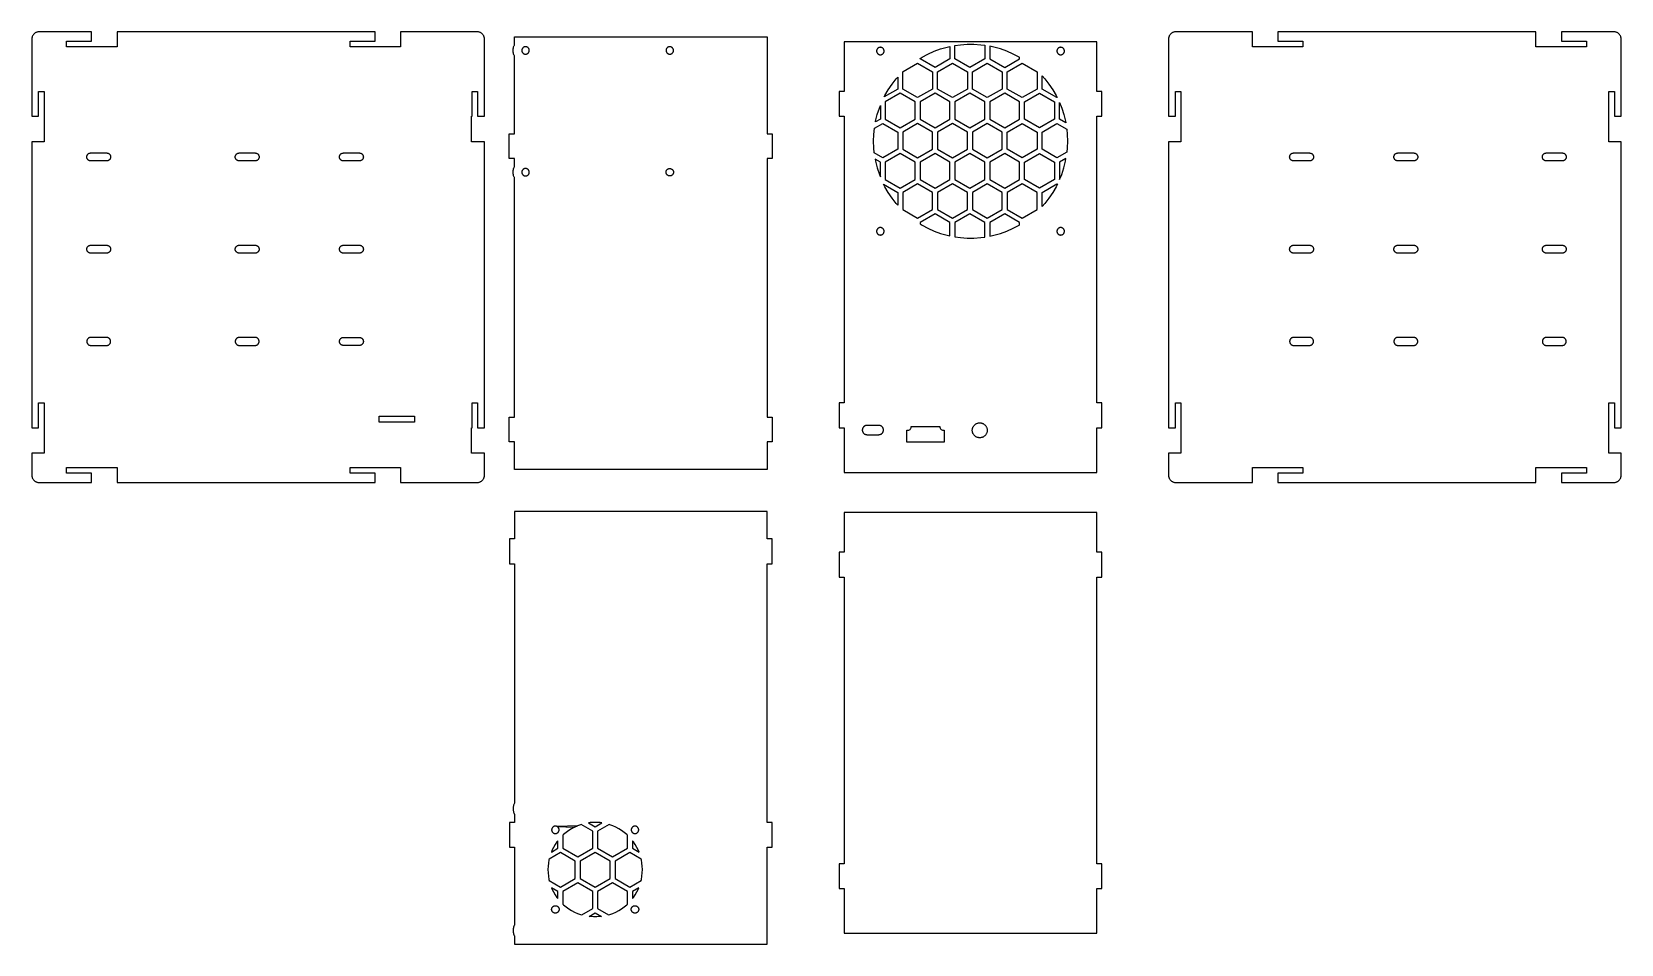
# Model space of a CAD drawing. Header units: millimetres. Extents: x -319 to 319, y -184 to 183.
import ezdxf

# ---------------------------------------------------------------- set-up
doc = ezdxf.new("R2010")
doc.units = ezdxf.units.MM
doc.layers.get('0').update_dxf_attribs({"linetype": 'CONTINUOUS'})

msp = doc.modelspace()

# ---------------------------------------------------------------- linework, layer by layer
for points in [[(-171.26, 183.5), (-171.26, 177.5), (-191.51, 177.5), (-191.51, 179.75), (-181.51, 179.75), (-181.51, 183.5), (-285.24, 183.5), (-285.24, 177.5), (-305.49, 177.5), (-305.49, 179.75), (-295.49, 179.75), (-295.49, 183.5), (-316.5, 183.5), (-316.71, 183.49), (-316.92, 183.47), (-317.12, 183.43), (-317.33, 183.38), (-317.53, 183.32), (-317.72, 183.24), (-317.91, 183.15), (-318.09, 183.04), (-318.26, 182.93), (-318.43, 182.8), (-318.58, 182.66), (-318.73, 182.51), (-318.86, 182.35), (-318.99, 182.18), (-319.1, 182), (-319.2, 181.82), (-319.28, 181.62), (-319.35, 181.43), (-319.41, 181.23), (-319.45, 181.02), (-319.48, 180.81), (-319.5, 180.6), (-319.5, 149.5), (-316.75, 149.5), (-316.75, 159.5), (-314.5, 159.5), (-314.5, 139.25), (-319.5, 139.25), (-319.5, 24.2), (-316.75, 24.2), (-316.75, 34.2), (-314.5, 34.2), (-314.5, 13.95), (-319.5, 13.95), (-319.5, 5.1), (-319.48, 4.89), (-319.45, 4.68), (-319.41, 4.47), (-319.35, 4.27), (-319.28, 4.08), (-319.2, 3.88), (-319.1, 3.7), (-318.99, 3.52), (-318.86, 3.35), (-318.73, 3.19), (-318.58, 3.04), (-318.43, 2.9), (-318.26, 2.77), (-318.09, 2.66), (-317.91, 2.55), (-317.72, 2.46), (-317.53, 2.38), (-317.33, 2.32), (-317.12, 2.27), (-316.92, 2.23), (-316.71, 2.21), (-316.5, 2.2), (-295.49, 2.2), (-295.49, 5.95), (-305.49, 5.95), (-305.49, 8.2), (-285.24, 8.2), (-285.24, 2.2), (-181.51, 2.2), (-181.51, 5.95), (-191.51, 5.95), (-191.51, 8.2), (-171.26, 8.2), (-171.26, 2.2), (-140.5, 2.2), (-140.29, 2.21), (-140.08, 2.23), (-139.88, 2.27), (-139.67, 2.32), (-139.47, 2.38), (-139.28, 2.46), (-139.09, 2.55), (-138.91, 2.66), (-138.74, 2.77), (-138.57, 2.9), (-138.42, 3.04), (-138.27, 3.19), (-138.14, 3.35), (-138.01, 3.52), (-137.9, 3.7), (-137.8, 3.88), (-137.72, 4.08), (-137.65, 4.27), (-137.59, 4.47), (-137.55, 4.68), (-137.52, 4.89), (-137.5, 5.1), (-137.5, 13.95), (-142.76, 13.95), (-142.76, 24.2), (-142.51, 24.2), (-142.51, 34.2), (-140.26, 34.2), (-140.26, 24.2), (-137.5, 24.2), (-137.5, 139.25), (-142.75, 139.25), (-142.75, 149.5), (-142.51, 149.5), (-142.51, 159.5), (-140.26, 159.5), (-140.26, 149.5), (-137.5, 149.5), (-137.5, 180.6), (-137.52, 180.81), (-137.55, 181.02), (-137.59, 181.23), (-137.65, 181.43), (-137.72, 181.62), (-137.8, 181.82), (-137.9, 182), (-138.01, 182.18), (-138.14, 182.35), (-138.27, 182.51), (-138.42, 182.66), (-138.57, 182.8), (-138.74, 182.93), (-138.91, 183.04), (-139.09, 183.15), (-139.28, 183.24), (-139.47, 183.32), (-139.67, 183.38), (-139.88, 183.43), (-140.08, 183.47), (-140.29, 183.49), (-140.5, 183.5)], [(-23.9, 132.49), (-23.9, 28.51), (-21.89, 28.51), (-21.89, 18.51), (-23.9, 18.51), (-23.9, 7.5), (-125.5, 7.5), (-125.5, 18.51), (-127.52, 18.51), (-127.52, 28.51), (-125.5, 28.51), (-125.5, 124.83), (-125.57, 124.97), (-125.7, 125.29), (-125.81, 125.62), (-125.89, 125.96), (-125.95, 126.3), (-125.99, 126.65), (-126, 127), (-125.99, 127.35), (-125.95, 127.7), (-125.89, 128.04), (-125.81, 128.38), (-125.7, 128.71), (-125.57, 129.03), (-125.5, 129.17), (-125.5, 132.49), (-127.52, 132.49), (-127.52, 142.49), (-125.5, 142.49), (-125.5, 173.83), (-125.57, 173.97), (-125.7, 174.29), (-125.81, 174.62), (-125.89, 174.96), (-125.95, 175.3), (-125.99, 175.65), (-126, 176), (-125.99, 176.35), (-125.95, 176.7), (-125.89, 177.04), (-125.81, 177.38), (-125.7, 177.71), (-125.57, 178.03), (-125.5, 178.17), (-125.5, 181.5), (-23.9, 181.5), (-23.9, 142.49), (-21.89, 142.49), (-21.89, 132.49)], [(7.1, 6.2), (108.7, 6.2), (108.7, 24.2), (110.71, 24.2), (110.71, 34.2), (108.7, 34.2), (108.7, 149.5), (110.71, 149.5), (110.71, 159.5), (108.7, 159.5), (108.7, 179.5), (7.1, 179.5), (7.1, 159.5), (5.09, 159.5), (5.09, 149.5), (7.1, 149.5), (7.1, 34.2), (5.09, 34.2), (5.09, 24.2), (7.1, 24.2)], [(181.51, 183.5), (181.51, 179.75), (191.51, 179.75), (191.51, 177.5), (171.26, 177.5), (171.26, 183.5), (140.5, 183.5), (140.29, 183.49), (140.08, 183.47), (139.88, 183.43), (139.67, 183.38), (139.47, 183.32), (139.28, 183.24), (139.09, 183.15), (138.91, 183.04), (138.74, 182.93), (138.57, 182.8), (138.42, 182.66), (138.27, 182.51), (138.14, 182.35), (138.01, 182.18), (137.9, 182), (137.8, 181.82), (137.72, 181.62), (137.65, 181.43), (137.59, 181.23), (137.55, 181.02), (137.52, 180.81), (137.5, 180.6), (137.5, 149.5), (140.26, 149.5), (140.26, 159.5), (142.51, 159.5), (142.51, 139.25), (137.5, 139.25), (137.5, 24.2), (140.26, 24.2), (140.26, 34.2), (142.51, 34.2), (142.51, 13.95), (137.5, 13.95), (137.5, 5.1), (137.52, 4.89), (137.55, 4.68), (137.59, 4.47), (137.65, 4.27), (137.72, 4.08), (137.8, 3.88), (137.9, 3.7), (138.01, 3.52), (138.14, 3.35), (138.27, 3.19), (138.42, 3.04), (138.57, 2.9), (138.74, 2.77), (138.91, 2.66), (139.09, 2.55), (139.28, 2.46), (139.47, 2.38), (139.67, 2.32), (139.88, 2.27), (140.08, 2.23), (140.29, 2.21), (140.5, 2.2), (171.26, 2.2), (171.26, 8.2), (191.49, 8.2), (191.49, 5.95), (181.51, 5.95), (181.51, 2.2), (285.24, 2.2), (285.24, 8.2), (305.49, 8.2), (305.49, 5.95), (295.49, 5.95), (295.49, 2.2), (316.5, 2.2), (316.71, 2.21), (316.92, 2.23), (317.12, 2.27), (317.33, 2.32), (317.53, 2.38), (317.72, 2.46), (317.91, 2.55), (318.09, 2.66), (318.26, 2.77), (318.43, 2.9), (318.58, 3.04), (318.73, 3.19), (318.86, 3.35), (318.99, 3.52), (319.1, 3.7), (319.2, 3.88), (319.28, 4.08), (319.35, 4.27), (319.41, 4.47), (319.45, 4.68), (319.48, 4.89), (319.5, 5.1), (319.5, 13.95), (314.5, 13.95), (314.5, 34.2), (316.75, 34.2), (316.75, 24.2), (319.5, 24.2), (319.5, 139.25), (314.5, 139.25), (314.5, 159.5), (316.75, 159.5), (316.75, 149.5), (319.5, 149.5), (319.5, 180.6), (319.48, 180.81), (319.45, 181.02), (319.41, 181.23), (319.35, 181.43), (319.28, 181.62), (319.2, 181.82), (319.1, 182), (318.99, 182.18), (318.86, 182.35), (318.73, 182.51), (318.58, 182.66), (318.43, 182.8), (318.26, 182.93), (318.09, 183.04), (317.91, 183.15), (317.72, 183.24), (317.53, 183.32), (317.33, 183.38), (317.12, 183.43), (316.92, 183.47), (316.71, 183.49), (316.5, 183.5), (295.49, 183.5), (295.49, 179.75), (305.49, 179.75), (305.49, 177.5), (285.24, 177.5), (285.24, 183.5)], [(-119.92, 174.96), (-119.85, 175.04), (-119.79, 175.12), (-119.73, 175.21), (-119.68, 175.3), (-119.63, 175.39), (-119.59, 175.49), (-119.56, 175.59), (-119.53, 175.69), (-119.51, 175.79), (-119.5, 175.9), (-119.5, 176), (-119.5, 176.1), (-119.51, 176.21), (-119.53, 176.31), (-119.56, 176.41), (-119.59, 176.51), (-119.63, 176.61), (-119.68, 176.7), (-119.73, 176.79), (-119.79, 176.88), (-119.85, 176.96), (-119.92, 177.04), (-120, 177.11), (-120.08, 177.18), (-120.16, 177.24), (-120.25, 177.3), (-120.34, 177.35), (-120.44, 177.39), (-120.54, 177.43), (-120.64, 177.46), (-120.74, 177.48), (-120.84, 177.49), (-120.95, 177.5), (-121.05, 177.5), (-121.16, 177.49), (-121.26, 177.48), (-121.36, 177.46), (-121.46, 177.43), (-121.56, 177.39), (-121.66, 177.35), (-121.75, 177.3), (-121.84, 177.24), (-121.92, 177.18), (-122, 177.11), (-122.08, 177.04), (-122.15, 176.96), (-122.21, 176.88), (-122.27, 176.79), (-122.32, 176.7), (-122.37, 176.61), (-122.41, 176.51), (-122.44, 176.41), (-122.47, 176.31), (-122.49, 176.21), (-122.5, 176.1), (-122.5, 176), (-122.5, 175.9), (-122.49, 175.79), (-122.47, 175.69), (-122.44, 175.59), (-122.41, 175.49), (-122.37, 175.39), (-122.32, 175.3), (-122.27, 175.21), (-122.21, 175.12), (-122.15, 175.04), (-122.08, 174.96), (-122, 174.89), (-121.92, 174.82), (-121.84, 174.76), (-121.75, 174.7), (-121.66, 174.65), (-121.56, 174.61), (-121.46, 174.57), (-121.36, 174.54), (-121.26, 174.52), (-121.16, 174.51), (-121.05, 174.5), (-120.95, 174.5), (-120.84, 174.51), (-120.74, 174.52), (-120.64, 174.54), (-120.54, 174.57), (-120.44, 174.61), (-120.34, 174.65), (-120.25, 174.7), (-120.16, 174.76), (-120.08, 174.82), (-120, 174.89)], [(-62.64, 174.54), (-62.54, 174.57), (-62.44, 174.61), (-62.34, 174.65), (-62.25, 174.7), (-62.16, 174.76), (-62.08, 174.82), (-62, 174.89), (-61.92, 174.96), (-61.85, 175.04), (-61.79, 175.12), (-61.73, 175.21), (-61.68, 175.3), (-61.63, 175.39), (-61.59, 175.49), (-61.56, 175.59), (-61.53, 175.69), (-61.51, 175.79), (-61.5, 175.9), (-61.5, 176), (-61.5, 176.1), (-61.51, 176.21), (-61.53, 176.31), (-61.56, 176.41), (-61.59, 176.51), (-61.63, 176.61), (-61.68, 176.7), (-61.73, 176.79), (-61.79, 176.88), (-61.85, 176.96), (-61.92, 177.04), (-62, 177.11), (-62.08, 177.18), (-62.16, 177.24), (-62.25, 177.3), (-62.34, 177.35), (-62.44, 177.39), (-62.54, 177.43), (-62.64, 177.46), (-62.74, 177.48), (-62.84, 177.49), (-62.95, 177.5), (-63.05, 177.5), (-63.16, 177.49), (-63.26, 177.48), (-63.36, 177.46), (-63.46, 177.43), (-63.56, 177.39), (-63.66, 177.35), (-63.75, 177.3), (-63.84, 177.24), (-63.92, 177.18), (-64, 177.11), (-64.08, 177.04), (-64.15, 176.96), (-64.21, 176.88), (-64.27, 176.79), (-64.32, 176.7), (-64.37, 176.61), (-64.41, 176.51), (-64.44, 176.41), (-64.47, 176.31), (-64.49, 176.21), (-64.5, 176.1), (-64.5, 176), (-64.5, 175.9), (-64.49, 175.79), (-64.47, 175.69), (-64.44, 175.59), (-64.41, 175.49), (-64.37, 175.39), (-64.32, 175.3), (-64.27, 175.21), (-64.21, 175.12), (-64.15, 175.04), (-64.08, 174.96), (-64, 174.89), (-63.92, 174.82), (-63.84, 174.76), (-63.75, 174.7), (-63.66, 174.65), (-63.56, 174.61), (-63.46, 174.57), (-63.36, 174.54), (-63.26, 174.52), (-63.16, 174.51), (-63.05, 174.5), (-62.95, 174.5), (-62.84, 174.51), (-62.74, 174.52)], [(20.38, 174.96), (20.44, 174.87), (20.5, 174.79), (20.57, 174.71), (20.65, 174.64), (20.73, 174.57), (20.81, 174.51), (20.9, 174.45), (20.99, 174.4), (21.09, 174.36), (21.19, 174.32), (21.29, 174.29), (21.39, 174.27), (21.49, 174.26), (21.6, 174.25), (21.7, 174.25), (21.81, 174.26), (21.91, 174.27), (22.01, 174.29), (22.11, 174.32), (22.21, 174.36), (22.31, 174.4), (22.4, 174.45), (22.49, 174.51), (22.57, 174.57), (22.65, 174.64), (22.73, 174.71), (22.8, 174.79), (22.86, 174.87), (22.92, 174.96), (22.97, 175.05), (23.02, 175.14), (23.06, 175.24), (23.09, 175.34), (23.12, 175.44), (23.14, 175.54), (23.15, 175.65), (23.15, 175.75), (23.15, 175.85), (23.14, 175.96), (23.12, 176.06), (23.09, 176.16), (23.06, 176.26), (23.02, 176.36), (22.97, 176.45), (22.92, 176.54), (22.86, 176.63), (22.8, 176.71), (22.73, 176.79), (22.65, 176.86), (22.57, 176.93), (22.49, 176.99), (22.4, 177.05), (22.31, 177.1), (22.21, 177.14), (22.11, 177.18), (22.01, 177.21), (21.91, 177.23), (21.81, 177.24), (21.7, 177.25), (21.6, 177.25), (21.49, 177.24), (21.39, 177.23), (21.29, 177.21), (21.19, 177.18), (21.09, 177.14), (20.99, 177.1), (20.9, 177.05), (20.81, 176.99), (20.73, 176.93), (20.65, 176.86), (20.57, 176.79), (20.5, 176.71), (20.44, 176.63), (20.38, 176.54), (20.33, 176.45), (20.28, 176.36), (20.24, 176.26), (20.21, 176.16), (20.18, 176.06), (20.16, 175.96), (20.15, 175.85), (20.15, 175.75), (20.15, 175.65), (20.16, 175.54), (20.18, 175.44), (20.21, 175.34), (20.24, 175.24), (20.28, 175.14), (20.33, 175.05)], [(48.47, 177.34), (49.65, 177.59), (49.65, 172.61), (43.65, 169.14), (37.65, 172.61), (37.65, 172.81), (38.4, 173.27), (40.8, 174.55), (43.29, 175.66), (45.85, 176.59)], [(56.54, 178.48), (59.26, 178.48), (61.98, 178.29), (63.65, 178.05), (63.65, 172.61), (57.65, 169.14), (51.65, 172.61), (51.65, 177.98), (53.82, 178.29)], [(65.65, 177.7), (65.65, 172.61), (71.65, 169.14), (77.65, 172.61), (77.65, 173.12), (77.4, 173.27), (75, 174.55), (72.51, 175.66), (69.95, 176.59), (67.33, 177.34)], [(95.64, 175.54), (95.65, 175.65), (95.65, 175.75), (95.65, 175.85), (95.64, 175.96), (95.62, 176.06), (95.59, 176.16), (95.56, 176.26), (95.52, 176.36), (95.47, 176.45), (95.42, 176.54), (95.36, 176.63), (95.3, 176.71), (95.23, 176.79), (95.15, 176.86), (95.07, 176.93), (94.99, 176.99), (94.9, 177.05), (94.81, 177.1), (94.71, 177.14), (94.61, 177.18), (94.51, 177.21), (94.41, 177.23), (94.31, 177.24), (94.2, 177.25), (94.1, 177.25), (93.99, 177.24), (93.89, 177.23), (93.79, 177.21), (93.69, 177.18), (93.59, 177.14), (93.49, 177.1), (93.4, 177.05), (93.31, 176.99), (93.23, 176.93), (93.15, 176.86), (93.07, 176.79), (93, 176.71), (92.94, 176.63), (92.88, 176.54), (92.83, 176.45), (92.78, 176.36), (92.74, 176.26), (92.71, 176.16), (92.68, 176.06), (92.66, 175.96), (92.65, 175.85), (92.65, 175.75), (92.65, 175.65), (92.66, 175.54), (92.68, 175.44), (92.71, 175.34), (92.74, 175.24), (92.78, 175.14), (92.83, 175.05), (92.88, 174.96), (92.94, 174.87), (93, 174.79), (93.07, 174.71), (93.15, 174.64), (93.23, 174.57), (93.31, 174.51), (93.4, 174.45), (93.49, 174.4), (93.59, 174.36), (93.69, 174.32), (93.79, 174.29), (93.89, 174.27), (93.99, 174.26), (94.1, 174.25), (94.2, 174.25), (94.31, 174.26), (94.41, 174.27), (94.51, 174.29), (94.61, 174.32), (94.71, 174.36), (94.81, 174.4), (94.9, 174.45), (94.99, 174.51), (95.07, 174.57), (95.15, 174.64), (95.23, 174.71), (95.3, 174.79), (95.36, 174.87), (95.42, 174.96), (95.47, 175.05), (95.52, 175.14), (95.56, 175.24), (95.59, 175.34), (95.62, 175.44)], [(30.76, 167.48), (36.65, 170.88), (42.65, 167.41), (42.65, 160.48), (36.65, 157.02), (30.65, 160.48), (30.65, 167.37)], [(50.65, 170.88), (56.65, 167.41), (56.65, 160.48), (50.65, 157.02), (44.65, 160.48), (44.65, 167.41)], [(58.65, 167.41), (64.65, 170.88), (70.65, 167.41), (70.65, 160.48), (64.65, 157.02), (58.65, 160.48)], [(78.65, 170.88), (84.65, 167.41), (84.65, 160.48), (78.65, 157.02), (72.65, 160.48), (72.65, 167.41)], [(23.25, 157.36), (23.47, 157.81), (24.83, 160.17), (26.35, 162.42), (28.02, 164.57), (28.65, 165.26), (28.65, 160.48)], [(92.33, 157.81), (92.7, 157.05), (92.65, 157.02), (86.65, 160.48), (86.65, 165.82), (87.78, 164.57), (89.45, 162.42), (90.97, 160.17)], [(20.41, 150.25), (21.25, 152.84), (21.65, 153.82), (21.65, 148.36), (19.68, 147.22), (19.75, 147.61)], [(23.65, 155.29), (23.65, 148.36), (29.65, 144.89), (35.65, 148.36), (35.65, 155.29), (29.65, 158.75)], [(43.65, 144.89), (49.65, 148.36), (49.65, 155.29), (43.65, 158.75), (37.65, 155.29), (37.65, 148.36)], [(51.65, 148.36), (57.65, 144.89), (63.65, 148.36), (63.65, 155.29), (57.65, 158.75), (51.65, 155.29)], [(65.65, 148.36), (71.65, 144.89), (77.65, 148.36), (77.65, 155.29), (71.65, 158.75), (65.65, 155.29)], [(91.65, 155.29), (91.65, 148.36), (85.65, 144.89), (79.65, 148.36), (79.65, 155.29), (85.65, 158.75)], [(94.55, 152.84), (95.39, 150.25), (96.05, 147.61), (96.17, 146.9), (93.65, 148.36), (93.65, 155.06)], [(18.99, 142.22), (19.25, 144.67), (22.65, 146.63), (28.65, 143.16), (28.65, 136.23), (22.65, 132.77), (19.21, 134.76), (18.99, 136.78), (18.9, 139.5)], [(36.65, 132.77), (42.65, 136.23), (42.65, 143.16), (36.65, 146.63), (30.65, 143.16), (30.65, 136.23)], [(50.65, 132.77), (56.65, 136.23), (56.65, 143.16), (50.65, 146.63), (44.65, 143.16), (44.65, 136.23)], [(58.65, 136.23), (64.65, 132.77), (70.65, 136.23), (70.65, 143.16), (64.65, 146.63), (58.65, 143.16)], [(84.65, 143.16), (84.65, 136.23), (78.65, 132.77), (72.65, 136.23), (72.65, 143.16), (78.65, 146.63)], [(96.58, 144.36), (96.8, 142.22), (96.9, 139.5), (96.8, 136.78), (96.62, 135.07), (92.65, 132.77), (86.65, 136.23), (86.65, 143.16), (92.65, 146.63)], [(-295.86, 134.75), (-289.34, 134.75), (-289.23, 134.74), (-289.12, 134.73), (-289.01, 134.7), (-288.91, 134.67), (-288.8, 134.63), (-288.7, 134.59), (-288.6, 134.54), (-288.51, 134.48), (-288.41, 134.41), (-288.33, 134.34), (-288.25, 134.26), (-288.17, 134.18), (-288.11, 134.09), (-288.04, 134), (-287.99, 133.9), (-287.94, 133.8), (-287.9, 133.7), (-287.86, 133.59), (-287.83, 133.48), (-287.82, 133.37), (-287.8, 133.26), (-287.8, 133.15), (-287.8, 133.04), (-287.82, 132.93), (-287.83, 132.82), (-287.86, 132.71), (-287.9, 132.6), (-287.94, 132.5), (-287.99, 132.4), (-288.04, 132.3), (-288.11, 132.21), (-288.17, 132.12), (-288.25, 132.04), (-288.33, 131.96), (-288.41, 131.89), (-288.51, 131.82), (-288.6, 131.76), (-288.7, 131.71), (-288.8, 131.67), (-288.91, 131.63), (-289.01, 131.6), (-289.12, 131.57), (-289.23, 131.56), (-289.34, 131.55), (-295.86, 131.55), (-295.97, 131.56), (-296.08, 131.57), (-296.19, 131.6), (-296.29, 131.63), (-296.4, 131.67), (-296.5, 131.71), (-296.6, 131.76), (-296.69, 131.82), (-296.79, 131.89), (-296.87, 131.96), (-296.95, 132.04), (-297.03, 132.12), (-297.09, 132.21), (-297.16, 132.3), (-297.21, 132.4), (-297.26, 132.5), (-297.3, 132.6), (-297.34, 132.71), (-297.37, 132.82), (-297.38, 132.93), (-297.4, 133.04), (-297.4, 133.15), (-297.4, 133.26), (-297.38, 133.37), (-297.37, 133.48), (-297.34, 133.59), (-297.3, 133.7), (-297.26, 133.8), (-297.21, 133.9), (-297.16, 134), (-297.09, 134.09), (-297.03, 134.18), (-296.95, 134.26), (-296.87, 134.34), (-296.79, 134.41), (-296.69, 134.48), (-296.6, 134.54), (-296.5, 134.59), (-296.4, 134.63), (-296.29, 134.67), (-296.19, 134.7), (-296.08, 134.73), (-295.97, 134.74)], [(-236.16, 134.75), (-229.64, 134.75), (-229.53, 134.74), (-229.42, 134.73), (-229.31, 134.7), (-229.21, 134.67), (-229.1, 134.63), (-229, 134.59), (-228.9, 134.54), (-228.81, 134.48), (-228.71, 134.41), (-228.63, 134.34), (-228.55, 134.26), (-228.47, 134.18), (-228.41, 134.09), (-228.34, 134), (-228.29, 133.9), (-228.24, 133.8), (-228.2, 133.7), (-228.16, 133.59), (-228.13, 133.48), (-228.12, 133.37), (-228.1, 133.26), (-228.1, 133.15), (-228.1, 133.04), (-228.12, 132.93), (-228.13, 132.82), (-228.16, 132.71), (-228.2, 132.6), (-228.24, 132.5), (-228.29, 132.4), (-228.34, 132.3), (-228.41, 132.21), (-228.47, 132.12), (-228.55, 132.04), (-228.63, 131.96), (-228.71, 131.89), (-228.81, 131.82), (-228.9, 131.76), (-229, 131.71), (-229.1, 131.67), (-229.21, 131.63), (-229.31, 131.6), (-229.42, 131.57), (-229.53, 131.56), (-229.64, 131.55), (-236.16, 131.55), (-236.27, 131.56), (-236.38, 131.57), (-236.49, 131.6), (-236.59, 131.63), (-236.7, 131.67), (-236.8, 131.71), (-236.9, 131.76), (-236.99, 131.82), (-237.09, 131.89), (-237.17, 131.96), (-237.25, 132.04), (-237.33, 132.12), (-237.39, 132.21), (-237.46, 132.3), (-237.51, 132.4), (-237.56, 132.5), (-237.6, 132.6), (-237.64, 132.71), (-237.67, 132.82), (-237.68, 132.93), (-237.7, 133.04), (-237.7, 133.15), (-237.7, 133.26), (-237.68, 133.37), (-237.67, 133.48), (-237.64, 133.59), (-237.6, 133.7), (-237.56, 133.8), (-237.51, 133.9), (-237.46, 134), (-237.39, 134.09), (-237.33, 134.18), (-237.25, 134.26), (-237.17, 134.34), (-237.09, 134.41), (-236.99, 134.48), (-236.9, 134.54), (-236.8, 134.59), (-236.7, 134.63), (-236.59, 134.67), (-236.49, 134.7), (-236.38, 134.73), (-236.27, 134.74)], [(-187.41, 134.7), (-187.31, 134.67), (-187.2, 134.63), (-187.1, 134.59), (-187, 134.54), (-186.91, 134.48), (-186.81, 134.41), (-186.73, 134.34), (-186.65, 134.26), (-186.57, 134.18), (-186.51, 134.09), (-186.44, 134), (-186.39, 133.9), (-186.34, 133.8), (-186.3, 133.7), (-186.26, 133.59), (-186.23, 133.48), (-186.22, 133.37), (-186.2, 133.26), (-186.2, 133.15), (-186.2, 133.04), (-186.22, 132.93), (-186.23, 132.82), (-186.26, 132.71), (-186.3, 132.6), (-186.34, 132.5), (-186.39, 132.4), (-186.44, 132.3), (-186.51, 132.21), (-186.57, 132.12), (-186.65, 132.04), (-186.73, 131.96), (-186.81, 131.89), (-186.91, 131.82), (-187, 131.76), (-187.1, 131.71), (-187.2, 131.67), (-187.31, 131.63), (-187.41, 131.6), (-187.52, 131.57), (-187.63, 131.56), (-187.74, 131.55), (-194.26, 131.55), (-194.37, 131.56), (-194.48, 131.57), (-194.59, 131.6), (-194.69, 131.63), (-194.8, 131.67), (-194.9, 131.71), (-195, 131.76), (-195.09, 131.82), (-195.19, 131.89), (-195.27, 131.96), (-195.35, 132.04), (-195.43, 132.12), (-195.49, 132.21), (-195.56, 132.3), (-195.61, 132.4), (-195.66, 132.5), (-195.7, 132.6), (-195.74, 132.71), (-195.77, 132.82), (-195.78, 132.93), (-195.8, 133.04), (-195.8, 133.15), (-195.8, 133.26), (-195.78, 133.37), (-195.77, 133.48), (-195.74, 133.59), (-195.7, 133.7), (-195.66, 133.8), (-195.61, 133.9), (-195.56, 134), (-195.49, 134.09), (-195.43, 134.18), (-195.35, 134.26), (-195.27, 134.34), (-195.19, 134.41), (-195.09, 134.48), (-195, 134.54), (-194.9, 134.59), (-194.8, 134.63), (-194.69, 134.67), (-194.59, 134.7), (-194.48, 134.73), (-194.37, 134.74), (-194.26, 134.75), (-187.74, 134.75), (-187.63, 134.74), (-187.52, 134.73)], [(23.65, 131.04), (23.65, 124.11), (29.65, 120.65), (35.65, 124.11), (35.65, 131.04), (29.65, 134.5)], [(43.65, 120.65), (49.65, 124.11), (49.65, 131.04), (43.65, 134.5), (37.65, 131.04), (37.65, 124.11)], [(51.65, 124.11), (57.65, 120.65), (63.65, 124.11), (63.65, 131.04), (57.65, 134.5), (51.65, 131.04)], [(65.65, 131.04), (65.65, 124.11), (71.65, 120.65), (77.65, 124.11), (77.65, 131.04), (71.65, 134.5)], [(91.65, 131.04), (91.65, 124.11), (85.65, 120.65), (79.65, 124.11), (79.65, 131.04), (85.65, 134.5)], [(187.41, 134.7), (187.52, 134.73), (187.63, 134.74), (187.74, 134.75), (194.26, 134.75), (194.37, 134.74), (194.48, 134.73), (194.59, 134.7), (194.69, 134.67), (194.8, 134.63), (194.9, 134.59), (195, 134.54), (195.09, 134.48), (195.19, 134.41), (195.27, 134.34), (195.35, 134.26), (195.43, 134.18), (195.49, 134.09), (195.56, 134), (195.61, 133.9), (195.66, 133.8), (195.7, 133.7), (195.74, 133.59), (195.77, 133.48), (195.78, 133.37), (195.8, 133.26), (195.8, 133.15), (195.8, 133.04), (195.78, 132.93), (195.77, 132.82), (195.74, 132.71), (195.7, 132.6), (195.66, 132.5), (195.61, 132.4), (195.56, 132.3), (195.49, 132.21), (195.43, 132.12), (195.35, 132.04), (195.27, 131.96), (195.19, 131.89), (195.09, 131.82), (195, 131.76), (194.9, 131.71), (194.8, 131.67), (194.69, 131.63), (194.59, 131.6), (194.48, 131.57), (194.37, 131.56), (194.26, 131.55), (187.74, 131.55), (187.63, 131.56), (187.52, 131.57), (187.41, 131.6), (187.31, 131.63), (187.2, 131.67), (187.1, 131.71), (187, 131.76), (186.91, 131.82), (186.81, 131.89), (186.73, 131.96), (186.65, 132.04), (186.57, 132.12), (186.51, 132.21), (186.44, 132.3), (186.39, 132.4), (186.34, 132.5), (186.3, 132.6), (186.26, 132.71), (186.23, 132.82), (186.22, 132.93), (186.2, 133.04), (186.2, 133.15), (186.2, 133.26), (186.22, 133.37), (186.23, 133.48), (186.26, 133.59), (186.3, 133.7), (186.34, 133.8), (186.39, 133.9), (186.44, 134), (186.51, 134.09), (186.57, 134.18), (186.65, 134.26), (186.73, 134.34), (186.81, 134.41), (186.91, 134.48), (187, 134.54), (187.1, 134.59), (187.2, 134.63), (187.31, 134.67)], [(236.16, 134.75), (236.27, 134.74), (236.38, 134.73), (236.49, 134.7), (236.59, 134.67), (236.7, 134.63), (236.8, 134.59), (236.9, 134.54), (236.99, 134.48), (237.09, 134.41), (237.17, 134.34), (237.25, 134.26), (237.33, 134.18), (237.39, 134.09), (237.46, 134), (237.51, 133.9), (237.56, 133.8), (237.6, 133.7), (237.64, 133.59), (237.67, 133.48), (237.68, 133.37), (237.7, 133.26), (237.7, 133.15), (237.7, 133.04), (237.68, 132.93), (237.67, 132.82), (237.64, 132.71), (237.6, 132.6), (237.56, 132.5), (237.51, 132.4), (237.46, 132.3), (237.39, 132.21), (237.33, 132.12), (237.25, 132.04), (237.17, 131.96), (237.09, 131.89), (236.99, 131.82), (236.9, 131.76), (236.8, 131.71), (236.7, 131.67), (236.59, 131.63), (236.49, 131.6), (236.38, 131.57), (236.27, 131.56), (236.16, 131.55), (229.64, 131.55), (229.53, 131.56), (229.42, 131.57), (229.31, 131.6), (229.21, 131.63), (229.1, 131.67), (229, 131.71), (228.9, 131.76), (228.81, 131.82), (228.71, 131.89), (228.63, 131.96), (228.55, 132.04), (228.47, 132.12), (228.41, 132.21), (228.34, 132.3), (228.29, 132.4), (228.24, 132.5), (228.2, 132.6), (228.16, 132.71), (228.13, 132.82), (228.12, 132.93), (228.1, 133.04), (228.1, 133.15), (228.1, 133.26), (228.12, 133.37), (228.13, 133.48), (228.16, 133.59), (228.2, 133.7), (228.24, 133.8), (228.29, 133.9), (228.34, 134), (228.41, 134.09), (228.47, 134.18), (228.55, 134.26), (228.63, 134.34), (228.71, 134.41), (228.81, 134.48), (228.9, 134.54), (229, 134.59), (229.1, 134.63), (229.21, 134.67), (229.31, 134.7), (229.42, 134.73), (229.53, 134.74), (229.64, 134.75)], [(289.34, 134.75), (295.86, 134.75), (295.97, 134.74), (296.08, 134.73), (296.19, 134.7), (296.29, 134.67), (296.4, 134.63), (296.5, 134.59), (296.6, 134.54), (296.69, 134.48), (296.79, 134.41), (296.87, 134.34), (296.95, 134.26), (297.03, 134.18), (297.09, 134.09), (297.16, 134), (297.21, 133.9), (297.26, 133.8), (297.3, 133.7), (297.34, 133.59), (297.37, 133.48), (297.38, 133.37), (297.4, 133.26), (297.4, 133.15), (297.4, 133.04), (297.38, 132.93), (297.37, 132.82), (297.34, 132.71), (297.3, 132.6), (297.26, 132.5), (297.21, 132.4), (297.16, 132.3), (297.09, 132.21), (297.03, 132.12), (296.95, 132.04), (296.87, 131.96), (296.79, 131.89), (296.69, 131.82), (296.6, 131.76), (296.5, 131.71), (296.4, 131.67), (296.29, 131.63), (296.19, 131.6), (296.08, 131.57), (295.97, 131.56), (295.86, 131.55), (289.34, 131.55), (289.23, 131.56), (289.12, 131.57), (289.01, 131.6), (288.91, 131.63), (288.8, 131.67), (288.7, 131.71), (288.6, 131.76), (288.51, 131.82), (288.41, 131.89), (288.33, 131.96), (288.25, 132.04), (288.17, 132.12), (288.11, 132.21), (288.04, 132.3), (287.99, 132.4), (287.94, 132.5), (287.9, 132.6), (287.86, 132.71), (287.83, 132.82), (287.82, 132.93), (287.8, 133.04), (287.8, 133.15), (287.8, 133.26), (287.82, 133.37), (287.83, 133.48), (287.86, 133.59), (287.9, 133.7), (287.94, 133.8), (287.99, 133.9), (288.04, 134), (288.11, 134.09), (288.17, 134.18), (288.25, 134.26), (288.33, 134.34), (288.41, 134.41), (288.51, 134.48), (288.6, 134.54), (288.7, 134.59), (288.8, 134.63), (288.91, 134.67), (289.01, 134.7), (289.12, 134.73), (289.23, 134.74)], [(-119.5, 126.9), (-119.5, 127), (-119.5, 127.1), (-119.51, 127.21), (-119.53, 127.31), (-119.56, 127.41), (-119.59, 127.51), (-119.63, 127.61), (-119.68, 127.7), (-119.73, 127.79), (-119.79, 127.88), (-119.85, 127.96), (-119.92, 128.04), (-120, 128.11), (-120.08, 128.18), (-120.16, 128.24), (-120.25, 128.3), (-120.34, 128.35), (-120.44, 128.39), (-120.54, 128.43), (-120.64, 128.46), (-120.74, 128.48), (-120.84, 128.49), (-120.95, 128.5), (-121.05, 128.5), (-121.16, 128.49), (-121.26, 128.48), (-121.36, 128.46), (-121.46, 128.43), (-121.56, 128.39), (-121.66, 128.35), (-121.75, 128.3), (-121.84, 128.24), (-121.92, 128.18), (-122, 128.11), (-122.08, 128.04), (-122.15, 127.96), (-122.21, 127.88), (-122.27, 127.79), (-122.32, 127.7), (-122.37, 127.61), (-122.41, 127.51), (-122.44, 127.41), (-122.47, 127.31), (-122.49, 127.21), (-122.5, 127.1), (-122.5, 127), (-122.5, 126.9), (-122.49, 126.79), (-122.47, 126.69), (-122.44, 126.59), (-122.41, 126.49), (-122.37, 126.39), (-122.32, 126.3), (-122.27, 126.21), (-122.21, 126.12), (-122.15, 126.04), (-122.08, 125.96), (-122, 125.89), (-121.92, 125.82), (-121.84, 125.76), (-121.75, 125.7), (-121.66, 125.65), (-121.56, 125.61), (-121.46, 125.57), (-121.36, 125.54), (-121.26, 125.52), (-121.16, 125.51), (-121.05, 125.5), (-120.95, 125.5), (-120.84, 125.51), (-120.74, 125.52), (-120.64, 125.54), (-120.54, 125.57), (-120.44, 125.61), (-120.34, 125.65), (-120.25, 125.7), (-120.16, 125.76), (-120.08, 125.82), (-120, 125.89), (-119.92, 125.96), (-119.85, 126.04), (-119.79, 126.12), (-119.73, 126.21), (-119.68, 126.3), (-119.63, 126.39), (-119.59, 126.49), (-119.56, 126.59), (-119.53, 126.69), (-119.51, 126.79)], [(-62.74, 128.48), (-62.64, 128.46), (-62.54, 128.43), (-62.44, 128.39), (-62.34, 128.35), (-62.25, 128.3), (-62.16, 128.24), (-62.08, 128.18), (-62, 128.11), (-61.92, 128.04), (-61.85, 127.96), (-61.79, 127.88), (-61.73, 127.79), (-61.68, 127.7), (-61.63, 127.61), (-61.59, 127.51), (-61.56, 127.41), (-61.53, 127.31), (-61.51, 127.21), (-61.5, 127.1), (-61.5, 127), (-61.5, 126.9), (-61.51, 126.79), (-61.53, 126.69), (-61.56, 126.59), (-61.59, 126.49), (-61.63, 126.39), (-61.68, 126.3), (-61.73, 126.21), (-61.79, 126.12), (-61.85, 126.04), (-61.92, 125.96), (-62, 125.89), (-62.08, 125.82), (-62.16, 125.76), (-62.25, 125.7), (-62.34, 125.65), (-62.44, 125.61), (-62.54, 125.57), (-62.64, 125.54), (-62.74, 125.52), (-62.84, 125.51), (-62.95, 125.5), (-63.05, 125.5), (-63.16, 125.51), (-63.26, 125.52), (-63.36, 125.54), (-63.46, 125.57), (-63.56, 125.61), (-63.66, 125.65), (-63.75, 125.7), (-63.84, 125.76), (-63.92, 125.82), (-64, 125.89), (-64.08, 125.96), (-64.15, 126.04), (-64.21, 126.12), (-64.27, 126.21), (-64.32, 126.3), (-64.37, 126.39), (-64.41, 126.49), (-64.44, 126.59), (-64.47, 126.69), (-64.49, 126.79), (-64.5, 126.9), (-64.5, 127), (-64.5, 127.1), (-64.49, 127.21), (-64.47, 127.31), (-64.44, 127.41), (-64.41, 127.51), (-64.37, 127.61), (-64.32, 127.7), (-64.27, 127.79), (-64.21, 127.88), (-64.15, 127.96), (-64.08, 128.04), (-64, 128.11), (-63.92, 128.18), (-63.84, 128.24), (-63.75, 128.3), (-63.66, 128.35), (-63.56, 128.39), (-63.46, 128.43), (-63.36, 128.46), (-63.26, 128.48), (-63.16, 128.49), (-63.05, 128.5), (-62.95, 128.5), (-62.84, 128.49)], [(19.75, 131.39), (20.41, 128.75), (21.25, 126.16), (21.65, 125.18), (21.65, 131.04), (19.61, 132.22)], [(95.39, 128.75), (96.05, 131.39), (96.25, 132.54), (93.65, 131.04), (93.65, 124.11), (93.71, 124.08), (94.55, 126.16)], [(28.65, 118.91), (28.65, 113.74), (28.02, 114.43), (26.35, 116.58), (24.83, 118.83), (23.47, 121.19), (22.98, 122.19)], [(36.65, 108.52), (42.65, 111.99), (42.65, 118.91), (36.65, 122.38), (30.65, 118.91), (30.65, 111.99)], [(50.65, 108.52), (56.65, 111.99), (56.65, 118.91), (50.65, 122.38), (44.65, 118.91), (44.65, 111.99)], [(58.65, 118.91), (58.65, 111.99), (64.65, 108.52), (70.65, 111.99), (70.65, 118.91), (64.65, 122.38)], [(72.65, 118.91), (72.65, 111.99), (78.65, 108.52), (84.65, 111.99), (84.65, 118.91), (78.65, 122.38)], [(92.65, 122.38), (92.86, 122.26), (92.33, 121.19), (90.97, 118.83), (89.45, 116.58), (87.78, 114.43), (86.65, 113.18), (86.65, 118.91)], [(48.47, 101.66), (49.65, 101.41), (49.65, 106.79), (43.65, 110.25), (37.65, 106.79), (37.65, 106.19), (38.4, 105.72), (40.8, 104.45), (43.29, 103.34), (45.85, 102.41)], [(51.65, 101.02), (53.82, 100.71), (56.54, 100.52), (59.26, 100.52), (61.98, 100.71), (63.65, 100.95), (63.65, 106.79), (57.65, 110.25), (51.65, 106.79)], [(67.33, 101.66), (69.95, 102.41), (72.51, 103.34), (75, 104.45), (77.4, 105.72), (77.65, 105.88), (77.65, 106.79), (71.65, 110.25), (65.65, 106.79), (65.65, 101.3)], [(22.11, 101.82), (22.21, 101.86), (22.31, 101.9), (22.4, 101.95), (22.49, 102.01), (22.57, 102.07), (22.65, 102.14), (22.73, 102.21), (22.8, 102.29), (22.86, 102.37), (22.92, 102.46), (22.97, 102.55), (23.02, 102.64), (23.06, 102.74), (23.09, 102.84), (23.12, 102.94), (23.14, 103.04), (23.15, 103.15), (23.15, 103.25), (23.15, 103.35), (23.14, 103.46), (23.12, 103.56), (23.09, 103.66), (23.06, 103.76), (23.02, 103.86), (22.97, 103.95), (22.92, 104.04), (22.86, 104.13), (22.8, 104.21), (22.73, 104.29), (22.65, 104.36), (22.57, 104.43), (22.49, 104.49), (22.4, 104.55), (22.31, 104.6), (22.21, 104.64), (22.11, 104.68), (22.01, 104.71), (21.91, 104.73), (21.81, 104.74), (21.7, 104.75), (21.6, 104.75), (21.49, 104.74), (21.39, 104.73), (21.29, 104.71), (21.19, 104.68), (21.09, 104.64), (20.99, 104.6), (20.9, 104.55), (20.81, 104.49), (20.73, 104.43), (20.65, 104.36), (20.57, 104.29), (20.5, 104.21), (20.44, 104.13), (20.38, 104.04), (20.33, 103.95), (20.28, 103.86), (20.24, 103.76), (20.21, 103.66), (20.18, 103.56), (20.16, 103.46), (20.15, 103.35), (20.15, 103.25), (20.15, 103.15), (20.16, 103.04), (20.18, 102.94), (20.21, 102.84), (20.24, 102.74), (20.28, 102.64), (20.33, 102.55), (20.38, 102.46), (20.44, 102.37), (20.5, 102.29), (20.57, 102.21), (20.65, 102.14), (20.73, 102.07), (20.81, 102.01), (20.9, 101.95), (20.99, 101.9), (21.09, 101.86), (21.19, 101.82), (21.29, 101.79), (21.39, 101.77), (21.49, 101.76), (21.6, 101.75), (21.7, 101.75), (21.81, 101.76), (21.91, 101.77), (22.01, 101.79)], [(95.64, 103.04), (95.65, 103.15), (95.65, 103.25), (95.65, 103.35), (95.64, 103.46), (95.62, 103.56), (95.59, 103.66), (95.56, 103.76), (95.52, 103.86), (95.47, 103.95), (95.42, 104.04), (95.36, 104.13), (95.3, 104.21), (95.23, 104.29), (95.15, 104.36), (95.07, 104.43), (94.99, 104.49), (94.9, 104.55), (94.81, 104.6), (94.71, 104.64), (94.61, 104.68), (94.51, 104.71), (94.41, 104.73), (94.31, 104.74), (94.2, 104.75), (94.1, 104.75), (93.99, 104.74), (93.89, 104.73), (93.79, 104.71), (93.69, 104.68), (93.59, 104.64), (93.49, 104.6), (93.4, 104.55), (93.31, 104.49), (93.23, 104.43), (93.15, 104.36), (93.07, 104.29), (93, 104.21), (92.94, 104.13), (92.88, 104.04), (92.83, 103.95), (92.78, 103.86), (92.74, 103.76), (92.71, 103.66), (92.68, 103.56), (92.66, 103.46), (92.65, 103.35), (92.65, 103.25), (92.65, 103.15), (92.66, 103.04), (92.68, 102.94), (92.71, 102.84), (92.74, 102.74), (92.78, 102.64), (92.83, 102.55), (92.88, 102.46), (92.94, 102.37), (93, 102.29), (93.07, 102.21), (93.15, 102.14), (93.23, 102.07), (93.31, 102.01), (93.4, 101.95), (93.49, 101.9), (93.59, 101.86), (93.69, 101.82), (93.79, 101.79), (93.89, 101.77), (93.99, 101.76), (94.1, 101.75), (94.2, 101.75), (94.31, 101.76), (94.41, 101.77), (94.51, 101.79), (94.61, 101.82), (94.71, 101.86), (94.81, 101.9), (94.9, 101.95), (94.99, 102.01), (95.07, 102.07), (95.15, 102.14), (95.23, 102.21), (95.3, 102.29), (95.36, 102.37), (95.42, 102.46), (95.47, 102.55), (95.52, 102.64), (95.56, 102.74), (95.59, 102.84), (95.62, 102.94)], [(-297.4, 96.05), (-297.4, 96.16), (-297.38, 96.27), (-297.37, 96.38), (-297.34, 96.49), (-297.3, 96.6), (-297.26, 96.7), (-297.21, 96.8), (-297.16, 96.9), (-297.09, 96.99), (-297.03, 97.08), (-296.95, 97.16), (-296.87, 97.24), (-296.79, 97.31), (-296.69, 97.38), (-296.6, 97.44), (-296.5, 97.49), (-296.4, 97.53), (-296.29, 97.57), (-296.19, 97.6), (-296.08, 97.63), (-295.97, 97.64), (-295.86, 97.65), (-289.34, 97.65), (-289.23, 97.64), (-289.12, 97.63), (-289.01, 97.6), (-288.91, 97.57), (-288.8, 97.53), (-288.7, 97.49), (-288.6, 97.44), (-288.51, 97.38), (-288.41, 97.31), (-288.33, 97.24), (-288.25, 97.16), (-288.17, 97.08), (-288.11, 96.99), (-288.04, 96.9), (-287.99, 96.8), (-287.94, 96.7), (-287.9, 96.6), (-287.86, 96.49), (-287.83, 96.38), (-287.82, 96.27), (-287.8, 96.16), (-287.8, 96.05), (-287.8, 95.94), (-287.82, 95.83), (-287.83, 95.72), (-287.86, 95.61), (-287.9, 95.5), (-287.94, 95.4), (-287.99, 95.3), (-288.04, 95.2), (-288.11, 95.11), (-288.17, 95.02), (-288.25, 94.94), (-288.33, 94.86), (-288.41, 94.79), (-288.51, 94.72), (-288.6, 94.66), (-288.7, 94.61), (-288.8, 94.57), (-288.91, 94.53), (-289.01, 94.5), (-289.12, 94.47), (-289.23, 94.46), (-289.34, 94.45), (-295.86, 94.45), (-295.97, 94.46), (-296.08, 94.47), (-296.19, 94.5), (-296.29, 94.53), (-296.4, 94.57), (-296.5, 94.61), (-296.6, 94.66), (-296.69, 94.72), (-296.79, 94.79), (-296.87, 94.86), (-296.95, 94.94), (-297.03, 95.02), (-297.09, 95.11), (-297.16, 95.2), (-297.21, 95.3), (-297.26, 95.4), (-297.3, 95.5), (-297.34, 95.61), (-297.37, 95.72), (-297.38, 95.83), (-297.4, 95.94)], [(-237.7, 96.05), (-237.7, 96.16), (-237.68, 96.27), (-237.67, 96.38), (-237.64, 96.49), (-237.6, 96.6), (-237.56, 96.7), (-237.51, 96.8), (-237.46, 96.9), (-237.39, 96.99), (-237.33, 97.08), (-237.25, 97.16), (-237.17, 97.24), (-237.09, 97.31), (-236.99, 97.38), (-236.9, 97.44), (-236.8, 97.49), (-236.7, 97.53), (-236.59, 97.57), (-236.49, 97.6), (-236.38, 97.63), (-236.27, 97.64), (-236.16, 97.65), (-229.64, 97.65), (-229.53, 97.64), (-229.42, 97.63), (-229.31, 97.6), (-229.21, 97.57), (-229.1, 97.53), (-229, 97.49), (-228.9, 97.44), (-228.81, 97.38), (-228.71, 97.31), (-228.63, 97.24), (-228.55, 97.16), (-228.47, 97.08), (-228.41, 96.99), (-228.34, 96.9), (-228.29, 96.8), (-228.24, 96.7), (-228.2, 96.6), (-228.16, 96.49), (-228.13, 96.38), (-228.12, 96.27), (-228.1, 96.16), (-228.1, 96.05), (-228.1, 95.94), (-228.12, 95.83), (-228.13, 95.72), (-228.16, 95.61), (-228.2, 95.5), (-228.24, 95.4), (-228.29, 95.3), (-228.34, 95.2), (-228.41, 95.11), (-228.47, 95.02), (-228.55, 94.94), (-228.63, 94.86), (-228.71, 94.79), (-228.81, 94.72), (-228.9, 94.66), (-229, 94.61), (-229.1, 94.57), (-229.21, 94.53), (-229.31, 94.5), (-229.42, 94.47), (-229.53, 94.46), (-229.64, 94.45), (-236.16, 94.45), (-236.27, 94.46), (-236.38, 94.47), (-236.49, 94.5), (-236.59, 94.53), (-236.7, 94.57), (-236.8, 94.61), (-236.9, 94.66), (-236.99, 94.72), (-237.09, 94.79), (-237.17, 94.86), (-237.25, 94.94), (-237.33, 95.02), (-237.39, 95.11), (-237.46, 95.2), (-237.51, 95.3), (-237.56, 95.4), (-237.6, 95.5), (-237.64, 95.61), (-237.67, 95.72), (-237.68, 95.83), (-237.7, 95.94)], [(-186.2, 96.16), (-186.2, 96.05), (-186.2, 95.94), (-186.22, 95.83), (-186.23, 95.72), (-186.26, 95.61), (-186.3, 95.5), (-186.34, 95.4), (-186.39, 95.3), (-186.44, 95.2), (-186.51, 95.11), (-186.57, 95.02), (-186.65, 94.94), (-186.73, 94.86), (-186.81, 94.79), (-186.91, 94.72), (-187, 94.66), (-187.1, 94.61), (-187.2, 94.57), (-187.31, 94.53), (-187.41, 94.5), (-187.52, 94.47), (-187.63, 94.46), (-187.74, 94.45), (-194.26, 94.45), (-194.37, 94.46), (-194.48, 94.47), (-194.59, 94.5), (-194.69, 94.53), (-194.8, 94.57), (-194.9, 94.61), (-195, 94.66), (-195.09, 94.72), (-195.19, 94.79), (-195.27, 94.86), (-195.35, 94.94), (-195.43, 95.02), (-195.49, 95.11), (-195.56, 95.2), (-195.61, 95.3), (-195.66, 95.4), (-195.7, 95.5), (-195.74, 95.61), (-195.77, 95.72), (-195.78, 95.83), (-195.8, 95.94), (-195.8, 96.05), (-195.8, 96.16), (-195.78, 96.27), (-195.77, 96.38), (-195.74, 96.49), (-195.7, 96.6), (-195.66, 96.7), (-195.61, 96.8), (-195.56, 96.9), (-195.49, 96.99), (-195.43, 97.08), (-195.35, 97.16), (-195.27, 97.24), (-195.19, 97.31), (-195.09, 97.38), (-195, 97.44), (-194.9, 97.49), (-194.8, 97.53), (-194.69, 97.57), (-194.59, 97.6), (-194.48, 97.63), (-194.37, 97.64), (-194.26, 97.65), (-187.74, 97.65), (-187.63, 97.64), (-187.52, 97.63), (-187.41, 97.6), (-187.31, 97.57), (-187.2, 97.53), (-187.1, 97.49), (-187, 97.44), (-186.91, 97.38), (-186.81, 97.31), (-186.73, 97.24), (-186.65, 97.16), (-186.57, 97.08), (-186.51, 96.99), (-186.44, 96.9), (-186.39, 96.8), (-186.34, 96.7), (-186.3, 96.6), (-186.26, 96.49), (-186.23, 96.38), (-186.22, 96.27)], [(186.2, 96.05), (186.2, 96.16), (186.22, 96.27), (186.23, 96.38), (186.26, 96.49), (186.3, 96.6), (186.34, 96.7), (186.39, 96.8), (186.44, 96.9), (186.51, 96.99), (186.57, 97.08), (186.65, 97.16), (186.73, 97.24), (186.81, 97.31), (186.91, 97.38), (187, 97.44), (187.1, 97.49), (187.2, 97.53), (187.31, 97.57), (187.41, 97.6), (187.52, 97.63), (187.63, 97.64), (187.74, 97.65), (194.26, 97.65), (194.37, 97.64), (194.48, 97.63), (194.59, 97.6), (194.69, 97.57), (194.8, 97.53), (194.9, 97.49), (195, 97.44), (195.09, 97.38), (195.19, 97.31), (195.27, 97.24), (195.35, 97.16), (195.43, 97.08), (195.49, 96.99), (195.56, 96.9), (195.61, 96.8), (195.66, 96.7), (195.7, 96.6), (195.74, 96.49), (195.77, 96.38), (195.78, 96.27), (195.8, 96.16), (195.8, 96.05), (195.8, 95.94), (195.78, 95.83), (195.77, 95.72), (195.74, 95.61), (195.7, 95.5), (195.66, 95.4), (195.61, 95.3), (195.56, 95.2), (195.49, 95.11), (195.43, 95.02), (195.35, 94.94), (195.27, 94.86), (195.19, 94.79), (195.09, 94.72), (195, 94.66), (194.9, 94.61), (194.8, 94.57), (194.69, 94.53), (194.59, 94.5), (194.48, 94.47), (194.37, 94.46), (194.26, 94.45), (187.74, 94.45), (187.63, 94.46), (187.52, 94.47), (187.41, 94.5), (187.31, 94.53), (187.2, 94.57), (187.1, 94.61), (187, 94.66), (186.91, 94.72), (186.81, 94.79), (186.73, 94.86), (186.65, 94.94), (186.57, 95.02), (186.51, 95.11), (186.44, 95.2), (186.39, 95.3), (186.34, 95.4), (186.3, 95.5), (186.26, 95.61), (186.23, 95.72), (186.22, 95.83), (186.2, 95.94)], [(237.7, 96.16), (237.7, 96.05), (237.7, 95.94), (237.68, 95.83), (237.67, 95.72), (237.64, 95.61), (237.6, 95.5), (237.56, 95.4), (237.51, 95.3), (237.46, 95.2), (237.39, 95.11), (237.33, 95.02), (237.25, 94.94), (237.17, 94.86), (237.09, 94.79), (236.99, 94.72), (236.9, 94.66), (236.8, 94.61), (236.7, 94.57), (236.59, 94.53), (236.49, 94.5), (236.38, 94.47), (236.27, 94.46), (236.16, 94.45), (229.64, 94.45), (229.53, 94.46), (229.42, 94.47), (229.31, 94.5), (229.21, 94.53), (229.1, 94.57), (229, 94.61), (228.9, 94.66), (228.81, 94.72), (228.71, 94.79), (228.63, 94.86), (228.55, 94.94), (228.47, 95.02), (228.41, 95.11), (228.34, 95.2), (228.29, 95.3), (228.24, 95.4), (228.2, 95.5), (228.16, 95.61), (228.13, 95.72), (228.12, 95.83), (228.1, 95.94), (228.1, 96.05), (228.1, 96.16), (228.12, 96.27), (228.13, 96.38), (228.16, 96.49), (228.2, 96.6), (228.24, 96.7), (228.29, 96.8), (228.34, 96.9), (228.41, 96.99), (228.47, 97.08), (228.55, 97.16), (228.63, 97.24), (228.71, 97.31), (228.81, 97.38), (228.9, 97.44), (229, 97.49), (229.1, 97.53), (229.21, 97.57), (229.31, 97.6), (229.42, 97.63), (229.53, 97.64), (229.64, 97.65), (236.16, 97.65), (236.27, 97.64), (236.38, 97.63), (236.49, 97.6), (236.59, 97.57), (236.7, 97.53), (236.8, 97.49), (236.9, 97.44), (236.99, 97.38), (237.09, 97.31), (237.17, 97.24), (237.25, 97.16), (237.33, 97.08), (237.39, 96.99), (237.46, 96.9), (237.51, 96.8), (237.56, 96.7), (237.6, 96.6), (237.64, 96.49), (237.67, 96.38), (237.68, 96.27)], [(287.8, 96.05), (287.8, 96.16), (287.82, 96.27), (287.83, 96.38), (287.86, 96.49), (287.9, 96.6), (287.94, 96.7), (287.99, 96.8), (288.04, 96.9), (288.11, 96.99), (288.17, 97.08), (288.25, 97.16), (288.33, 97.24), (288.41, 97.31), (288.51, 97.38), (288.6, 97.44), (288.7, 97.49), (288.8, 97.53), (288.91, 97.57), (289.01, 97.6), (289.12, 97.63), (289.23, 97.64), (289.34, 97.65), (295.86, 97.65), (295.97, 97.64), (296.08, 97.63), (296.19, 97.6), (296.29, 97.57), (296.4, 97.53), (296.5, 97.49), (296.6, 97.44), (296.69, 97.38), (296.79, 97.31), (296.87, 97.24), (296.95, 97.16), (297.03, 97.08), (297.09, 96.99), (297.16, 96.9), (297.21, 96.8), (297.26, 96.7), (297.3, 96.6), (297.34, 96.49), (297.37, 96.38), (297.38, 96.27), (297.4, 96.16), (297.4, 96.05), (297.4, 95.94), (297.38, 95.83), (297.37, 95.72), (297.34, 95.61), (297.3, 95.5), (297.26, 95.4), (297.21, 95.3), (297.16, 95.2), (297.09, 95.11), (297.03, 95.02), (296.95, 94.94), (296.87, 94.86), (296.79, 94.79), (296.69, 94.72), (296.6, 94.66), (296.5, 94.61), (296.4, 94.57), (296.29, 94.53), (296.19, 94.5), (296.08, 94.47), (295.97, 94.46), (295.86, 94.45), (289.34, 94.45), (289.23, 94.46), (289.12, 94.47), (289.01, 94.5), (288.91, 94.53), (288.8, 94.57), (288.7, 94.61), (288.6, 94.66), (288.51, 94.72), (288.41, 94.79), (288.33, 94.86), (288.25, 94.94), (288.17, 95.02), (288.11, 95.11), (288.04, 95.2), (287.99, 95.3), (287.94, 95.4), (287.9, 95.5), (287.86, 95.61), (287.83, 95.72), (287.82, 95.83), (287.8, 95.94)], [(-295.97, 57.36), (-295.86, 57.35), (-289.34, 57.35), (-289.23, 57.36), (-289.12, 57.37), (-289.01, 57.4), (-288.91, 57.43), (-288.8, 57.47), (-288.7, 57.51), (-288.6, 57.56), (-288.51, 57.62), (-288.41, 57.69), (-288.33, 57.76), (-288.25, 57.84), (-288.17, 57.92), (-288.11, 58.01), (-288.04, 58.1), (-287.99, 58.2), (-287.94, 58.3), (-287.9, 58.4), (-287.86, 58.51), (-287.83, 58.62), (-287.82, 58.73), (-287.8, 58.84), (-287.8, 58.95), (-287.8, 59.06), (-287.82, 59.17), (-287.83, 59.28), (-287.86, 59.39), (-287.9, 59.5), (-287.94, 59.6), (-287.99, 59.7), (-288.04, 59.8), (-288.11, 59.89), (-288.17, 59.98), (-288.25, 60.06), (-288.33, 60.14), (-288.41, 60.21), (-288.51, 60.28), (-288.6, 60.34), (-288.7, 60.39), (-288.8, 60.43), (-288.91, 60.47), (-289.01, 60.5), (-289.12, 60.53), (-289.23, 60.54), (-289.34, 60.55), (-295.86, 60.55), (-295.97, 60.54), (-296.08, 60.53), (-296.19, 60.5), (-296.29, 60.47), (-296.4, 60.43), (-296.5, 60.39), (-296.6, 60.34), (-296.69, 60.28), (-296.79, 60.21), (-296.87, 60.14), (-296.95, 60.06), (-297.03, 59.98), (-297.09, 59.89), (-297.16, 59.8), (-297.21, 59.7), (-297.26, 59.6), (-297.3, 59.5), (-297.34, 59.39), (-297.37, 59.28), (-297.38, 59.17), (-297.4, 59.06), (-297.4, 58.95), (-297.4, 58.84), (-297.38, 58.73), (-297.37, 58.62), (-297.34, 58.51), (-297.3, 58.4), (-297.26, 58.3), (-297.21, 58.2), (-297.16, 58.1), (-297.09, 58.01), (-297.03, 57.92), (-296.95, 57.84), (-296.87, 57.76), (-296.79, 57.69), (-296.69, 57.62), (-296.6, 57.56), (-296.5, 57.51), (-296.4, 57.47), (-296.29, 57.43), (-296.19, 57.4), (-296.08, 57.37)], [(-236.16, 57.35), (-229.64, 57.35), (-229.53, 57.36), (-229.42, 57.37), (-229.31, 57.4), (-229.21, 57.43), (-229.1, 57.47), (-229, 57.51), (-228.9, 57.56), (-228.81, 57.62), (-228.71, 57.69), (-228.63, 57.76), (-228.55, 57.84), (-228.47, 57.92), (-228.41, 58.01), (-228.34, 58.1), (-228.29, 58.2), (-228.24, 58.3), (-228.2, 58.4), (-228.16, 58.51), (-228.13, 58.62), (-228.12, 58.73), (-228.1, 58.84), (-228.1, 58.95), (-228.1, 59.06), (-228.12, 59.17), (-228.13, 59.28), (-228.16, 59.39), (-228.2, 59.5), (-228.24, 59.6), (-228.29, 59.7), (-228.34, 59.8), (-228.41, 59.89), (-228.47, 59.98), (-228.55, 60.06), (-228.63, 60.14), (-228.71, 60.21), (-228.81, 60.28), (-228.9, 60.34), (-229, 60.39), (-229.1, 60.43), (-229.21, 60.47), (-229.31, 60.5), (-229.42, 60.53), (-229.53, 60.54), (-229.64, 60.55), (-236.16, 60.55), (-236.27, 60.54), (-236.38, 60.53), (-236.49, 60.5), (-236.59, 60.47), (-236.7, 60.43), (-236.8, 60.39), (-236.9, 60.34), (-236.99, 60.28), (-237.09, 60.21), (-237.17, 60.14), (-237.25, 60.06), (-237.33, 59.98), (-237.39, 59.89), (-237.46, 59.8), (-237.51, 59.7), (-237.56, 59.6), (-237.6, 59.5), (-237.64, 59.39), (-237.67, 59.28), (-237.68, 59.17), (-237.7, 59.06), (-237.7, 58.95), (-237.7, 58.84), (-237.68, 58.73), (-237.67, 58.62), (-237.64, 58.51), (-237.6, 58.4), (-237.56, 58.3), (-237.51, 58.2), (-237.46, 58.1), (-237.39, 58.01), (-237.33, 57.92), (-237.25, 57.84), (-237.17, 57.76), (-237.09, 57.69), (-236.99, 57.62), (-236.9, 57.56), (-236.8, 57.51), (-236.7, 57.47), (-236.59, 57.43), (-236.49, 57.4), (-236.38, 57.37), (-236.27, 57.36)], [(-186.2, 59.06), (-186.2, 58.95), (-186.2, 58.84), (-186.22, 58.73), (-186.23, 58.62), (-186.26, 58.51), (-186.3, 58.4), (-186.34, 58.3), (-186.39, 58.2), (-186.44, 58.1), (-186.51, 58.01), (-186.57, 57.92), (-186.65, 57.84), (-186.73, 57.76), (-186.81, 57.69), (-186.91, 57.62), (-187, 57.56), (-187.1, 57.51), (-187.2, 57.47), (-187.31, 57.43), (-187.41, 57.4), (-187.52, 57.37), (-187.63, 57.36), (-187.74, 57.35), (-194.26, 57.35), (-194.37, 57.36), (-194.48, 57.37), (-194.59, 57.4), (-194.69, 57.43), (-194.8, 57.47), (-194.9, 57.51), (-195, 57.56), (-195.09, 57.62), (-195.19, 57.69), (-195.27, 57.76), (-195.35, 57.84), (-195.43, 57.92), (-195.49, 58.01), (-195.56, 58.1), (-195.61, 58.2), (-195.66, 58.3), (-195.7, 58.4), (-195.74, 58.51), (-195.77, 58.62), (-195.78, 58.73), (-195.8, 58.84), (-195.8, 58.95), (-195.8, 59.06), (-195.78, 59.17), (-195.77, 59.28), (-195.74, 59.39), (-195.7, 59.5), (-195.66, 59.6), (-195.61, 59.7), (-195.56, 59.8), (-195.49, 59.89), (-195.43, 59.98), (-195.35, 60.06), (-195.27, 60.14), (-195.19, 60.21), (-195.09, 60.28), (-195, 60.34), (-194.9, 60.39), (-194.8, 60.43), (-194.69, 60.47), (-194.59, 60.5), (-194.48, 60.53), (-194.37, 60.54), (-194.26, 60.55), (-187.74, 60.55), (-187.63, 60.54), (-187.52, 60.53), (-187.41, 60.5), (-187.31, 60.47), (-187.2, 60.43), (-187.1, 60.39), (-187, 60.34), (-186.91, 60.28), (-186.81, 60.21), (-186.73, 60.14), (-186.65, 60.06), (-186.57, 59.98), (-186.51, 59.89), (-186.44, 59.8), (-186.39, 59.7), (-186.34, 59.6), (-186.3, 59.5), (-186.26, 59.39), (-186.23, 59.28), (-186.22, 59.17)], [(187.41, 57.4), (187.52, 57.37), (187.63, 57.36), (187.74, 57.35), (194.26, 57.35), (194.37, 57.36), (194.48, 57.37), (194.59, 57.4), (194.69, 57.43), (194.8, 57.47), (194.9, 57.51), (195, 57.56), (195.09, 57.62), (195.19, 57.69), (195.27, 57.76), (195.35, 57.84), (195.43, 57.92), (195.49, 58.01), (195.56, 58.1), (195.61, 58.2), (195.66, 58.3), (195.7, 58.4), (195.74, 58.51), (195.77, 58.62), (195.78, 58.73), (195.8, 58.84), (195.8, 58.95), (195.8, 59.06), (195.78, 59.17), (195.77, 59.28), (195.74, 59.39), (195.7, 59.5), (195.66, 59.6), (195.61, 59.7), (195.56, 59.8), (195.49, 59.89), (195.43, 59.98), (195.35, 60.06), (195.27, 60.14), (195.19, 60.21), (195.09, 60.28), (195, 60.34), (194.9, 60.39), (194.8, 60.43), (194.69, 60.47), (194.59, 60.5), (194.48, 60.53), (194.37, 60.54), (194.26, 60.55), (187.74, 60.55), (187.63, 60.54), (187.52, 60.53), (187.41, 60.5), (187.31, 60.47), (187.2, 60.43), (187.1, 60.39), (187, 60.34), (186.91, 60.28), (186.81, 60.21), (186.73, 60.14), (186.65, 60.06), (186.57, 59.98), (186.51, 59.89), (186.44, 59.8), (186.39, 59.7), (186.34, 59.6), (186.3, 59.5), (186.26, 59.39), (186.23, 59.28), (186.22, 59.17), (186.2, 59.06), (186.2, 58.95), (186.2, 58.84), (186.22, 58.73), (186.23, 58.62), (186.26, 58.51), (186.3, 58.4), (186.34, 58.3), (186.39, 58.2), (186.44, 58.1), (186.51, 58.01), (186.57, 57.92), (186.65, 57.84), (186.73, 57.76), (186.81, 57.69), (186.91, 57.62), (187, 57.56), (187.1, 57.51), (187.2, 57.47), (187.31, 57.43)], [(236.16, 57.35), (236.27, 57.36), (236.38, 57.37), (236.49, 57.4), (236.59, 57.43), (236.7, 57.47), (236.8, 57.51), (236.9, 57.56), (236.99, 57.62), (237.09, 57.69), (237.17, 57.76), (237.25, 57.84), (237.33, 57.92), (237.39, 58.01), (237.46, 58.1), (237.51, 58.2), (237.56, 58.3), (237.6, 58.4), (237.64, 58.51), (237.67, 58.62), (237.68, 58.73), (237.7, 58.84), (237.7, 58.95), (237.7, 59.06), (237.68, 59.17), (237.67, 59.28), (237.64, 59.39), (237.6, 59.5), (237.56, 59.6), (237.51, 59.7), (237.46, 59.8), (237.39, 59.89), (237.33, 59.98), (237.25, 60.06), (237.17, 60.14), (237.09, 60.21), (236.99, 60.28), (236.9, 60.34), (236.8, 60.39), (236.7, 60.43), (236.59, 60.47), (236.49, 60.5), (236.38, 60.53), (236.27, 60.54), (236.16, 60.55), (229.64, 60.55), (229.53, 60.54), (229.42, 60.53), (229.31, 60.5), (229.21, 60.47), (229.1, 60.43), (229, 60.39), (228.9, 60.34), (228.81, 60.28), (228.71, 60.21), (228.63, 60.14), (228.55, 60.06), (228.47, 59.98), (228.41, 59.89), (228.34, 59.8), (228.29, 59.7), (228.24, 59.6), (228.2, 59.5), (228.16, 59.39), (228.13, 59.28), (228.12, 59.17), (228.1, 59.06), (228.1, 58.95), (228.1, 58.84), (228.12, 58.73), (228.13, 58.62), (228.16, 58.51), (228.2, 58.4), (228.24, 58.3), (228.29, 58.2), (228.34, 58.1), (228.41, 58.01), (228.47, 57.92), (228.55, 57.84), (228.63, 57.76), (228.71, 57.69), (228.81, 57.62), (228.9, 57.56), (229, 57.51), (229.1, 57.47), (229.21, 57.43), (229.31, 57.4), (229.42, 57.37), (229.53, 57.36), (229.64, 57.35)], [(289.23, 57.36), (289.34, 57.35), (295.86, 57.35), (295.97, 57.36), (296.08, 57.37), (296.19, 57.4), (296.29, 57.43), (296.4, 57.47), (296.5, 57.51), (296.6, 57.56), (296.69, 57.62), (296.79, 57.69), (296.87, 57.76), (296.95, 57.84), (297.03, 57.92), (297.09, 58.01), (297.16, 58.1), (297.21, 58.2), (297.26, 58.3), (297.3, 58.4), (297.34, 58.51), (297.37, 58.62), (297.38, 58.73), (297.4, 58.84), (297.4, 58.95), (297.4, 59.06), (297.38, 59.17), (297.37, 59.28), (297.34, 59.39), (297.3, 59.5), (297.26, 59.6), (297.21, 59.7), (297.16, 59.8), (297.09, 59.89), (297.03, 59.98), (296.95, 60.06), (296.87, 60.14), (296.79, 60.21), (296.69, 60.28), (296.6, 60.34), (296.5, 60.39), (296.4, 60.43), (296.29, 60.47), (296.19, 60.5), (296.08, 60.53), (295.97, 60.54), (295.86, 60.55), (289.34, 60.55), (289.23, 60.54), (289.12, 60.53), (289.01, 60.5), (288.91, 60.47), (288.8, 60.43), (288.7, 60.39), (288.6, 60.34), (288.51, 60.28), (288.41, 60.21), (288.33, 60.14), (288.25, 60.06), (288.17, 59.98), (288.11, 59.89), (288.04, 59.8), (287.99, 59.7), (287.94, 59.6), (287.9, 59.5), (287.86, 59.39), (287.83, 59.28), (287.82, 59.17), (287.8, 59.06), (287.8, 58.95), (287.8, 58.84), (287.82, 58.73), (287.83, 58.62), (287.86, 58.51), (287.9, 58.4), (287.94, 58.3), (287.99, 58.2), (288.04, 58.1), (288.11, 58.01), (288.17, 57.92), (288.25, 57.84), (288.33, 57.76), (288.41, 57.69), (288.51, 57.62), (288.6, 57.56), (288.7, 57.51), (288.8, 57.47), (288.91, 57.43), (289.01, 57.4), (289.12, 57.37)], [(-165.7, 28.95), (-165.7, 26.45), (-179.9, 26.45), (-179.9, 28.95)], [(58.86, 24.42), (58.95, 24.61), (59.06, 24.79), (59.17, 24.96), (59.3, 25.13), (59.44, 25.28), (59.59, 25.43), (59.75, 25.56), (59.92, 25.69), (60.1, 25.8), (60.28, 25.9), (60.48, 25.98), (60.67, 26.05), (60.87, 26.11), (61.08, 26.15), (61.29, 26.18), (61.5, 26.2), (61.7, 26.2), (61.91, 26.18), (62.12, 26.15), (62.33, 26.11), (62.53, 26.05), (62.72, 25.98), (62.92, 25.9), (63.1, 25.8), (63.28, 25.69), (63.45, 25.56), (63.61, 25.43), (63.76, 25.28), (63.9, 25.13), (64.03, 24.96), (64.14, 24.79), (64.25, 24.61), (64.34, 24.42), (64.42, 24.23), (64.48, 24.03), (64.53, 23.82), (64.57, 23.62), (64.59, 23.41), (64.6, 23.2), (64.59, 22.99), (64.57, 22.78), (64.53, 22.58), (64.48, 22.37), (64.42, 22.17), (64.34, 21.98), (64.25, 21.79), (64.14, 21.61), (64.03, 21.44), (63.9, 21.27), (63.76, 21.12), (63.61, 20.97), (63.45, 20.84), (63.28, 20.71), (63.1, 20.6), (62.92, 20.5), (62.72, 20.42), (62.53, 20.35), (62.33, 20.29), (62.12, 20.25), (61.91, 20.22), (61.7, 20.2), (61.5, 20.2), (61.29, 20.22), (61.08, 20.25), (60.87, 20.29), (60.67, 20.35), (60.48, 20.42), (60.28, 20.5), (60.1, 20.6), (59.92, 20.71), (59.75, 20.84), (59.59, 20.97), (59.44, 21.12), (59.3, 21.27), (59.17, 21.44), (59.06, 21.61), (58.95, 21.79), (58.86, 21.98), (58.78, 22.17), (58.72, 22.37), (58.67, 22.58), (58.63, 22.78), (58.61, 22.99), (58.6, 23.2), (58.61, 23.41), (58.63, 23.62), (58.67, 23.82), (58.72, 24.03), (58.78, 24.23)], [(21.22, 21.46), (21.35, 21.48), (21.48, 21.51), (21.6, 21.54), (21.73, 21.59), (21.85, 21.64), (21.96, 21.7), (22.07, 21.77), (22.18, 21.85), (22.28, 21.93), (22.37, 22.02), (22.46, 22.12), (22.54, 22.22), (22.62, 22.33), (22.68, 22.44), (22.74, 22.56), (22.79, 22.68), (22.83, 22.81), (22.86, 22.94), (22.88, 23.06), (22.9, 23.19), (22.9, 23.32), (22.9, 23.46), (22.88, 23.59), (22.86, 23.71), (22.83, 23.84), (22.79, 23.97), (22.74, 24.09), (22.68, 24.21), (22.62, 24.32), (22.54, 24.43), (22.46, 24.53), (22.37, 24.63), (22.28, 24.72), (22.18, 24.8), (22.07, 24.88), (21.96, 24.95), (21.85, 25.01), (21.73, 25.06), (21.6, 25.11), (21.48, 25.14), (21.35, 25.17), (21.22, 25.19), (21.09, 25.2), (16.21, 25.2), (16.08, 25.19), (15.95, 25.17), (15.82, 25.14), (15.7, 25.11), (15.57, 25.06), (15.45, 25.01), (15.34, 24.95), (15.23, 24.88), (15.12, 24.8), (15.02, 24.72), (14.93, 24.63), (14.84, 24.53), (14.76, 24.43), (14.68, 24.32), (14.62, 24.21), (14.56, 24.09), (14.51, 23.97), (14.47, 23.84), (14.44, 23.71), (14.42, 23.59), (14.4, 23.46), (14.4, 23.32), (14.4, 23.19), (14.42, 23.06), (14.44, 22.94), (14.47, 22.81), (14.51, 22.68), (14.56, 22.56), (14.62, 22.44), (14.68, 22.33), (14.76, 22.22), (14.84, 22.12), (14.93, 22.02), (15.02, 21.93), (15.12, 21.85), (15.23, 21.77), (15.34, 21.7), (15.45, 21.64), (15.57, 21.59), (15.7, 21.54), (15.82, 21.51), (15.95, 21.48), (16.08, 21.46), (16.21, 21.45), (21.09, 21.45)], [(47.35, 23.23), (47.35, 18.45), (32.35, 18.45), (32.35, 23.23), (32.44, 23.21), (32.76, 23.21), (33.06, 23.27), (33.35, 23.4), (33.6, 23.59), (33.81, 23.82), (33.97, 24.09), (34.01, 24.2), (34.1, 24.2), (34.1, 24.7), (45.6, 24.7), (45.6, 24.2), (45.69, 24.2), (45.73, 24.09), (45.89, 23.82), (46.1, 23.59), (46.35, 23.4), (46.64, 23.27), (46.94, 23.21), (47.26, 23.21)], [(-127.48, -144.49), (-125.5, -144.49), (-125.5, -175.83), (-125.57, -175.97), (-125.7, -176.29), (-125.81, -176.62), (-125.89, -176.96), (-125.95, -177.3), (-125.99, -177.65), (-126, -178), (-125.99, -178.35), (-125.95, -178.7), (-125.89, -179.04), (-125.81, -179.38), (-125.7, -179.71), (-125.57, -180.03), (-125.5, -180.17), (-125.5, -183.5), (-23.9, -183.5), (-23.9, -144.49), (-21.89, -144.49), (-21.89, -134.49), (-23.9, -134.49), (-23.9, -30.51), (-21.89, -30.51), (-21.89, -20.51), (-23.9, -20.51), (-23.9, -9.5), (-125.5, -9.5), (-125.5, -20.51), (-127.48, -20.51), (-127.48, -30.51), (-125.5, -30.51), (-125.5, -126.83), (-125.57, -126.97), (-125.7, -127.29), (-125.81, -127.62), (-125.89, -127.96), (-125.95, -128.3), (-125.99, -128.65), (-126, -129), (-125.99, -129.35), (-125.95, -129.7), (-125.89, -130.04), (-125.81, -130.38), (-125.7, -130.71), (-125.57, -131.03), (-125.5, -131.17), (-125.5, -134.49), (-127.48, -134.49)], [(5.09, -25.8), (5.09, -35.8), (7.1, -35.8), (7.1, -151.1), (5.09, -151.1), (5.09, -161.1), (7.1, -161.1), (7.1, -179.1), (108.7, -179.1), (108.7, -161.1), (110.71, -161.1), (110.71, -151.1), (108.7, -151.1), (108.7, -35.8), (110.71, -35.8), (110.71, -25.8), (108.7, -25.8), (108.7, -9.8), (7.1, -9.8), (7.1, -25.8)], [(-107.51, -137.71), (-107.5, -137.6), (-107.5, -137.5), (-107.5, -137.4), (-107.51, -137.29), (-107.53, -137.19), (-107.56, -137.09), (-107.59, -136.99), (-107.63, -136.89), (-107.68, -136.8), (-107.73, -136.71), (-107.79, -136.62), (-107.85, -136.54), (-107.92, -136.46), (-108, -136.39), (-108.08, -136.32), (-108.16, -136.26), (-108.25, -136.2), (-108.34, -136.15), (-108.44, -136.11), (-108.54, -136.07), (-108.64, -136.04), (-108.74, -136.02), (-108.84, -136.01), (-108.95, -136), (-109.05, -136), (-109.16, -136.01), (-109.26, -136.02), (-109.36, -136.04), (-109.46, -136.07), (-109.56, -136.11), (-109.66, -136.15), (-109.75, -136.2), (-109.84, -136.26), (-109.92, -136.32), (-110, -136.39), (-110.08, -136.46), (-110.15, -136.54), (-110.21, -136.62), (-110.27, -136.71), (-110.32, -136.8), (-110.37, -136.89), (-110.41, -136.99), (-110.44, -137.09), (-110.47, -137.19), (-110.49, -137.29), (-110.5, -137.4), (-110.5, -137.5), (-110.5, -137.6), (-110.49, -137.71), (-110.47, -137.81), (-110.44, -137.91), (-110.41, -138.01), (-110.37, -138.11), (-110.32, -138.2), (-110.27, -138.29), (-110.21, -138.38), (-110.15, -138.46), (-110.08, -138.54), (-110, -138.61), (-109.92, -138.68), (-109.84, -138.74), (-109.75, -138.8), (-109.66, -138.85), (-109.56, -138.89), (-109.46, -138.93), (-109.36, -138.96), (-109.26, -138.98), (-109.16, -138.99), (-109.05, -139), (-108.95, -139), (-108.84, -138.99), (-108.74, -138.98), (-108.64, -138.96), (-108.54, -138.93), (-108.44, -138.89), (-108.34, -138.85), (-108.25, -138.8), (-108.16, -138.74), (-108.08, -138.68), (-108, -138.61), (-107.92, -138.54), (-107.85, -138.46), (-107.79, -138.38), (-107.73, -138.29), (-107.68, -138.2), (-107.63, -138.11), (-107.59, -138.01), (-107.56, -137.91), (-107.53, -137.81)], [(-100.12, -135.88), (-108.34, -136.15), (-101.33, -136.42)], [(-106, -144.91), (-100, -148.38), (-94, -144.91), (-94, -137.98), (-98.57, -135.34), (-98.87, -135.43), (-100.12, -135.88), (-101.33, -136.42), (-102.5, -137.05), (-103.62, -137.75), (-104.7, -138.53), (-105.71, -139.38), (-106, -139.66)], [(-95.69, -134.7), (-93, -136.25), (-90.31, -134.7), (-91.01, -134.6), (-92.34, -134.51), (-93.66, -134.51), (-94.99, -134.6)], [(-92, -137.98), (-92, -144.91), (-86, -148.38), (-80, -144.91), (-80, -139.66), (-80.29, -139.38), (-81.3, -138.53), (-82.38, -137.75), (-83.5, -137.05), (-84.67, -136.42), (-85.88, -135.88), (-87.13, -135.43), (-87.43, -135.34)], [(-78.32, -138.2), (-78.27, -138.29), (-78.21, -138.38), (-78.15, -138.46), (-78.08, -138.54), (-78, -138.61), (-77.92, -138.68), (-77.84, -138.74), (-77.75, -138.8), (-77.66, -138.85), (-77.56, -138.89), (-77.46, -138.93), (-77.36, -138.96), (-77.26, -138.98), (-77.16, -138.99), (-77.05, -139), (-76.95, -139), (-76.84, -138.99), (-76.74, -138.98), (-76.64, -138.96), (-76.54, -138.93), (-76.44, -138.89), (-76.34, -138.85), (-76.25, -138.8), (-76.16, -138.74), (-76.08, -138.68), (-76, -138.61), (-75.92, -138.54), (-75.85, -138.46), (-75.79, -138.38), (-75.73, -138.29), (-75.68, -138.2), (-75.63, -138.11), (-75.59, -138.01), (-75.56, -137.91), (-75.53, -137.81), (-75.51, -137.71), (-75.5, -137.6), (-75.5, -137.5), (-75.5, -137.4), (-75.51, -137.29), (-75.53, -137.19), (-75.56, -137.09), (-75.59, -136.99), (-75.63, -136.89), (-75.68, -136.8), (-75.73, -136.71), (-75.79, -136.62), (-75.85, -136.54), (-75.92, -136.46), (-76, -136.39), (-76.08, -136.32), (-76.16, -136.26), (-76.25, -136.2), (-76.34, -136.15), (-76.44, -136.11), (-76.54, -136.07), (-76.64, -136.04), (-76.74, -136.02), (-76.84, -136.01), (-76.95, -136), (-77.05, -136), (-77.16, -136.01), (-77.26, -136.02), (-77.36, -136.04), (-77.46, -136.07), (-77.56, -136.11), (-77.66, -136.15), (-77.75, -136.2), (-77.84, -136.26), (-77.92, -136.32), (-78, -136.39), (-78.08, -136.46), (-78.15, -136.54), (-78.21, -136.62), (-78.27, -136.71), (-78.32, -136.8), (-78.37, -136.89), (-78.41, -136.99), (-78.44, -137.09), (-78.47, -137.19), (-78.49, -137.29), (-78.5, -137.4), (-78.5, -137.5), (-78.5, -137.6), (-78.49, -137.71), (-78.47, -137.81), (-78.44, -137.91), (-78.41, -138.01), (-78.37, -138.11)], [(-107, -160.5), (-101, -157.04), (-101, -150.11), (-107, -146.64), (-111.51, -149.25), (-111.58, -149.55), (-111.82, -150.86), (-111.95, -152.17), (-112, -153.5), (-111.95, -154.83), (-111.82, -156.14), (-111.58, -157.45), (-111.47, -157.92)], [(-110.62, -146.43), (-108, -144.91), (-108, -141.86), (-108.37, -142.33), (-109.11, -143.43), (-109.78, -144.58), (-110.36, -145.77)], [(-99, -150.11), (-99, -157.04), (-93, -160.5), (-87, -157.04), (-87, -150.11), (-93, -146.64)], [(-85, -150.11), (-85, -157.04), (-79, -160.5), (-74.53, -157.92), (-74.42, -157.45), (-74.18, -156.14), (-74.05, -154.83), (-74, -153.5), (-74.05, -152.17), (-74.18, -150.86), (-74.42, -149.55), (-74.49, -149.25), (-79, -146.64)], [(-78, -144.91), (-75.38, -146.43), (-75.64, -145.77), (-76.22, -144.58), (-76.89, -143.43), (-77.63, -142.33), (-78, -141.86)], [(-106, -167.34), (-105.71, -167.62), (-104.7, -168.47), (-103.62, -169.25), (-102.5, -169.95), (-101.33, -170.58), (-100.12, -171.12), (-98.87, -171.57), (-98.4, -171.7), (-94, -169.16), (-94, -162.23), (-100, -158.77), (-106, -162.23)], [(-92, -162.23), (-92, -169.16), (-87.6, -171.7), (-87.13, -171.57), (-85.88, -171.12), (-84.67, -170.58), (-83.5, -169.95), (-82.38, -169.25), (-81.3, -168.47), (-80.29, -167.62), (-80, -167.34), (-80, -162.23), (-86, -158.77)], [(-108.37, -164.67), (-108, -165.14), (-108, -162.23), (-110.54, -160.76), (-110.36, -161.23), (-109.78, -162.42), (-109.11, -163.57)], [(-78, -162.23), (-78, -165.14), (-77.63, -164.67), (-76.89, -163.57), (-76.22, -162.42), (-75.64, -161.23), (-75.46, -160.76)], [(-107.92, -168.46), (-107.85, -168.54), (-107.79, -168.62), (-107.73, -168.71), (-107.68, -168.8), (-107.63, -168.89), (-107.59, -168.99), (-107.56, -169.09), (-107.53, -169.19), (-107.51, -169.29), (-107.5, -169.4), (-107.5, -169.5), (-107.5, -169.6), (-107.51, -169.71), (-107.53, -169.81), (-107.56, -169.91), (-107.59, -170.01), (-107.63, -170.11), (-107.68, -170.2), (-107.73, -170.29), (-107.79, -170.38), (-107.85, -170.46), (-107.92, -170.54), (-108, -170.61), (-108.08, -170.68), (-108.16, -170.74), (-108.25, -170.8), (-108.34, -170.85), (-108.44, -170.89), (-108.54, -170.93), (-108.64, -170.96), (-108.74, -170.98), (-108.84, -170.99), (-108.95, -171), (-109.05, -171), (-109.16, -170.99), (-109.26, -170.98), (-109.36, -170.96), (-109.46, -170.93), (-109.56, -170.89), (-109.66, -170.85), (-109.75, -170.8), (-109.84, -170.74), (-109.92, -170.68), (-110, -170.61), (-110.08, -170.54), (-110.15, -170.46), (-110.21, -170.38), (-110.27, -170.29), (-110.32, -170.2), (-110.37, -170.11), (-110.41, -170.01), (-110.44, -169.91), (-110.47, -169.81), (-110.49, -169.71), (-110.5, -169.6), (-110.5, -169.5), (-110.5, -169.4), (-110.49, -169.29), (-110.47, -169.19), (-110.44, -169.09), (-110.41, -168.99), (-110.37, -168.89), (-110.32, -168.8), (-110.27, -168.71), (-110.21, -168.62), (-110.15, -168.54), (-110.08, -168.46), (-110, -168.39), (-109.92, -168.32), (-109.84, -168.26), (-109.75, -168.2), (-109.66, -168.15), (-109.56, -168.11), (-109.46, -168.07), (-109.36, -168.04), (-109.26, -168.02), (-109.16, -168.01), (-109.05, -168), (-108.95, -168), (-108.84, -168.01), (-108.74, -168.02), (-108.64, -168.04), (-108.54, -168.07), (-108.44, -168.11), (-108.34, -168.15), (-108.25, -168.2), (-108.16, -168.26), (-108.08, -168.32), (-108, -168.39)], [(-95.48, -172.33), (-93, -170.89), (-90.52, -172.33), (-91.01, -172.4), (-92.34, -172.49), (-93.66, -172.49), (-94.99, -172.4)], [(-78.5, -169.5), (-78.5, -169.4), (-78.49, -169.29), (-78.47, -169.19), (-78.44, -169.09), (-78.41, -168.99), (-78.37, -168.89), (-78.32, -168.8), (-78.27, -168.71), (-78.21, -168.62), (-78.15, -168.54), (-78.08, -168.46), (-78, -168.39), (-77.92, -168.32), (-77.84, -168.26), (-77.75, -168.2), (-77.66, -168.15), (-77.56, -168.11), (-77.46, -168.07), (-77.36, -168.04), (-77.26, -168.02), (-77.16, -168.01), (-77.05, -168), (-76.95, -168), (-76.84, -168.01), (-76.74, -168.02), (-76.64, -168.04), (-76.54, -168.07), (-76.44, -168.11), (-76.34, -168.15), (-76.25, -168.2), (-76.16, -168.26), (-76.08, -168.32), (-76, -168.39), (-75.92, -168.46), (-75.85, -168.54), (-75.79, -168.62), (-75.73, -168.71), (-75.68, -168.8), (-75.63, -168.89), (-75.59, -168.99), (-75.56, -169.09), (-75.53, -169.19), (-75.51, -169.29), (-75.5, -169.4), (-75.5, -169.5), (-75.5, -169.6), (-75.51, -169.71), (-75.53, -169.81), (-75.56, -169.91), (-75.59, -170.01), (-75.63, -170.11), (-75.68, -170.2), (-75.73, -170.29), (-75.79, -170.38), (-75.85, -170.46), (-75.92, -170.54), (-76, -170.61), (-76.08, -170.68), (-76.16, -170.74), (-76.25, -170.8), (-76.34, -170.85), (-76.44, -170.89), (-76.54, -170.93), (-76.64, -170.96), (-76.74, -170.98), (-76.84, -170.99), (-76.95, -171), (-77.05, -171), (-77.16, -170.99), (-77.26, -170.98), (-77.36, -170.96), (-77.46, -170.93), (-77.56, -170.89), (-77.66, -170.85), (-77.75, -170.8), (-77.84, -170.74), (-77.92, -170.68), (-78, -170.61), (-78.08, -170.54), (-78.15, -170.46), (-78.21, -170.38), (-78.27, -170.29), (-78.32, -170.2), (-78.37, -170.11), (-78.41, -170.01), (-78.44, -169.91), (-78.47, -169.81), (-78.49, -169.71), (-78.5, -169.6)]]:
    msp.add_lwpolyline(points, close=True)

doc.saveas('drawing.dxf')
